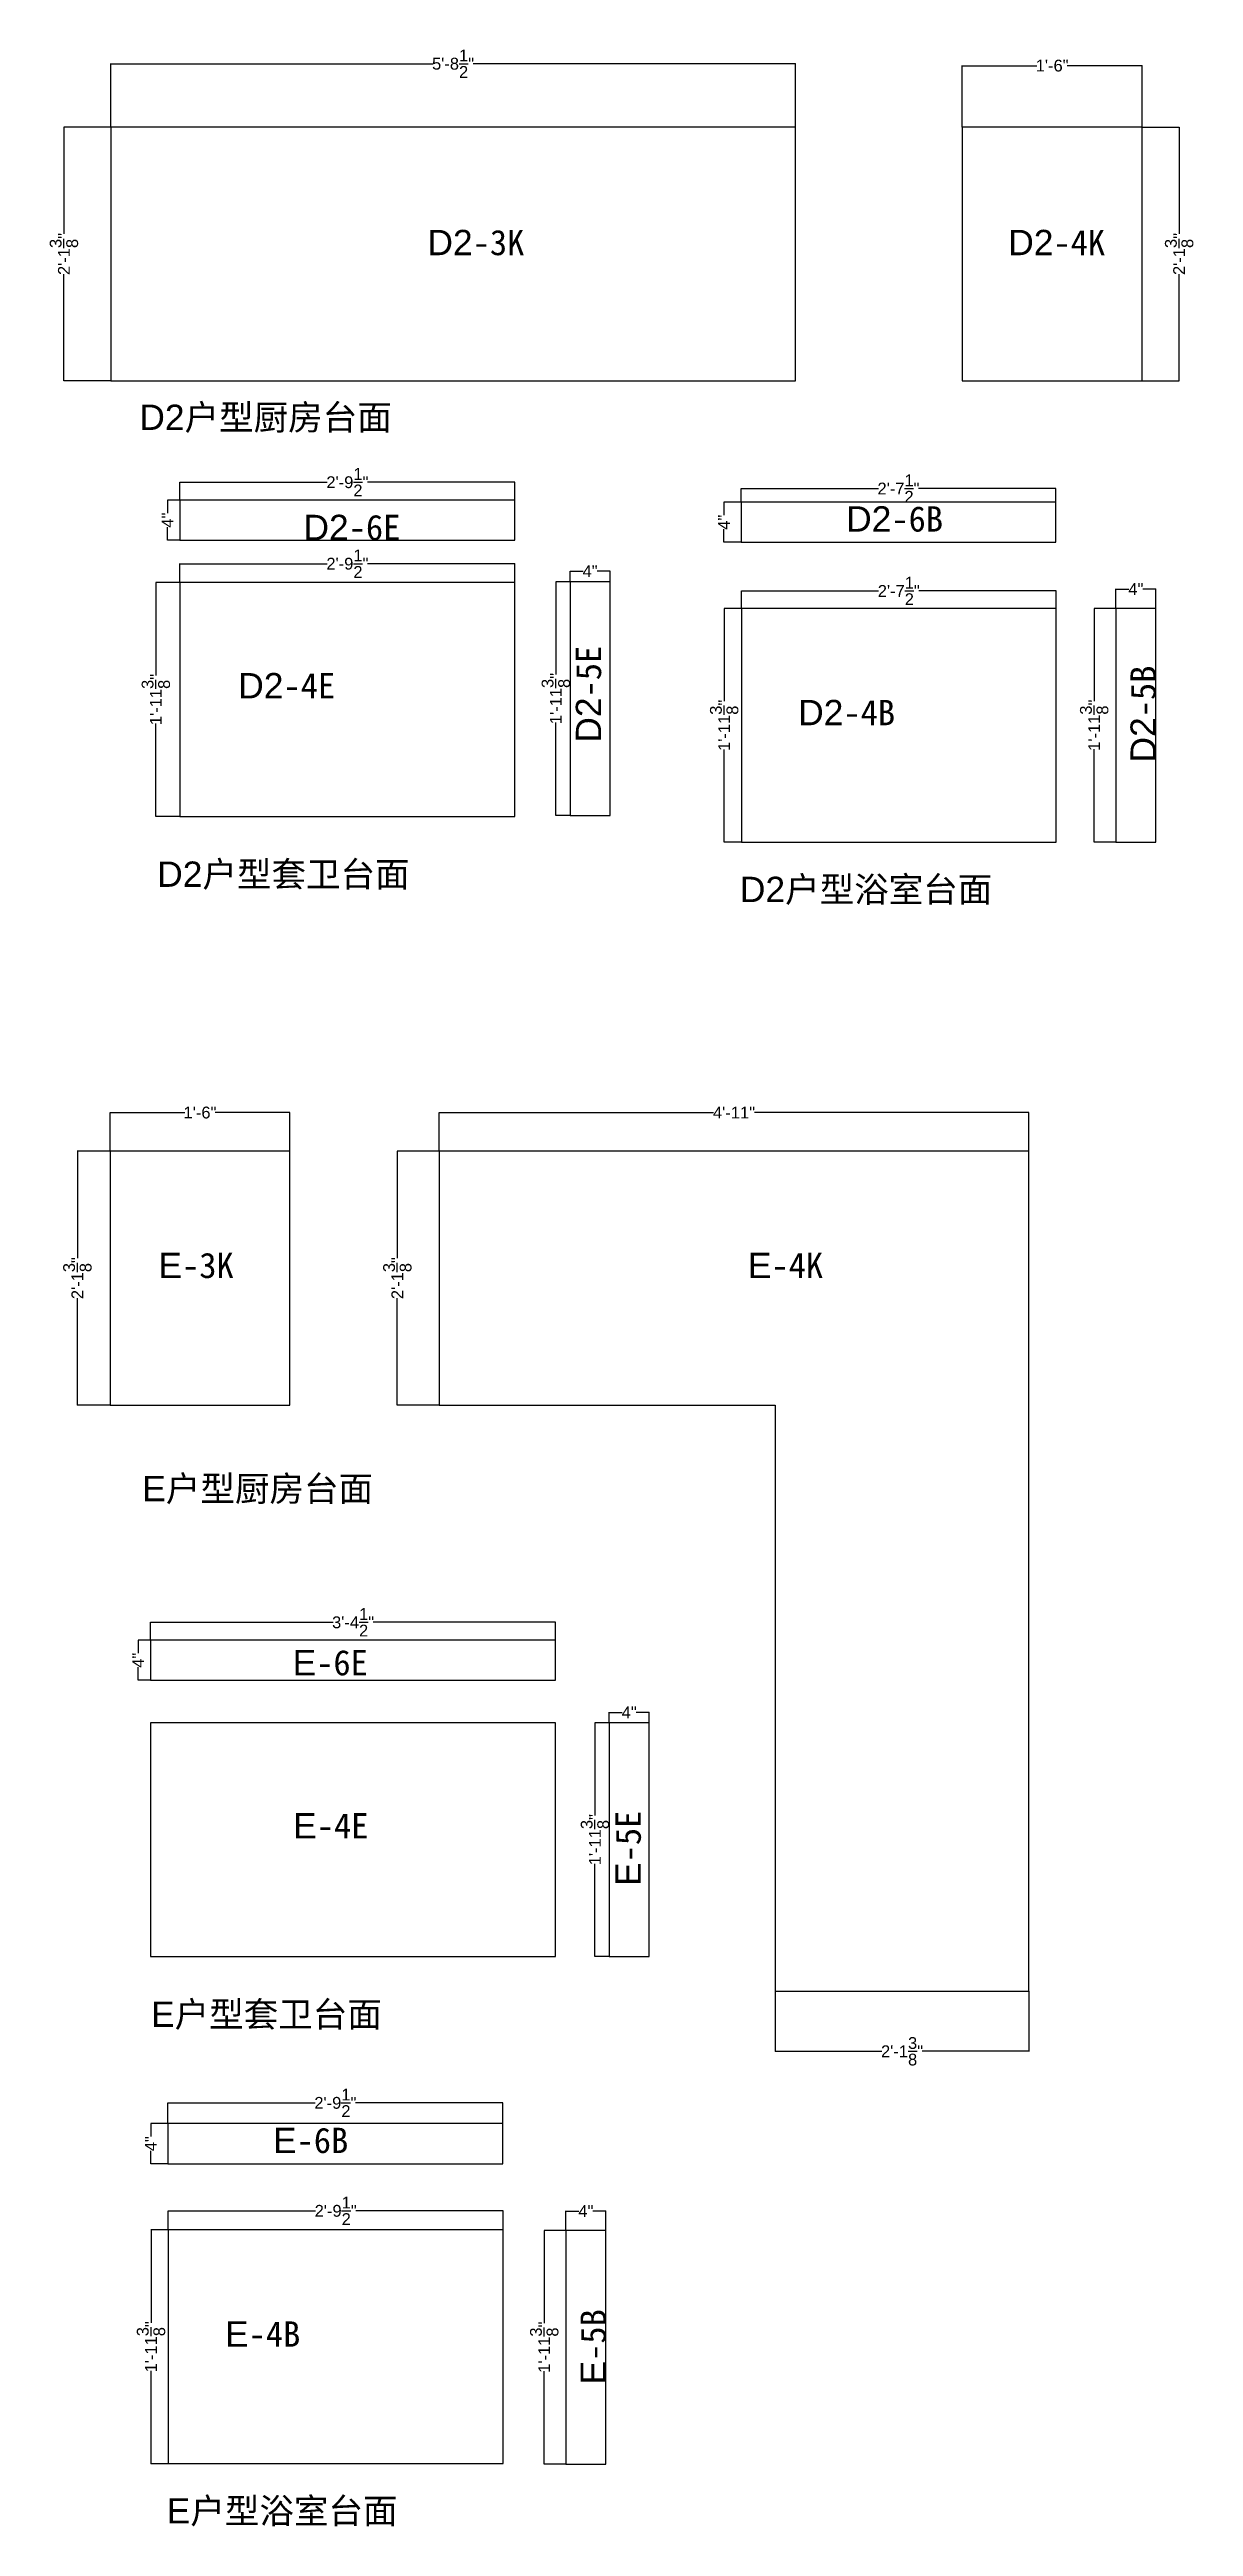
# Model space of a CAD drawing. Header units: inches. Extents: x -997106 to 39633, y -30199 to 1961.
# Drawn here: x 4683 to 7590, y -30190 to -23895 of the extents above; entities that cross this region are included whole.
import ezdxf

# ---------------------------------------------------------------- set-up
doc = ezdxf.new("R2010")
doc.units = ezdxf.units.IN
doc.header["$MEASUREMENT"] = 0
doc.layers.get('Defpoints').update_dxf_attribs({"color": 3})
doc.layers.add('编号', color=10, linetype='Continuous', plot=False)
doc.styles.get("Standard").update_dxf_attribs({"font": 'arial.ttf'})
doc.dimstyles.get("Standard").update_dxf_attribs({"dimtxt": 30, "dimasz": 1, "dimexe": 0.18, "dimexo": 0.0625, "dimgap": 0.09, "dimtad": 0, "dimtoh": 1, "dimdec": 4, "dimlfac": 0.03937, "dimzin": 0, "dimdsep": 46, "dimlunit": 4, "dimtxsty": 'Standard', "dimblk": 'ARCHTICK', "dimcen": 1, "dimadec": 0, "dimazin": 0, "dimtfac": 1, "dimtdec": 4, "dimtix": 1, "dimtofl": 0, "dimtmove": 2, "dimatfit": 3, "dimldrblk": 'ARCHTICK', "dimfxl": 1, "dimtolj": 1, "dimtzin": 0, "dimarcsym": 0})

msp = doc.modelspace()

# ---------------------------------------------------------------- texts
at = {"char_height": 64.3508622, "attachment_point": 1}
for s, insert in [('D2{\\fSimSun|b0|i0|c134|p2;户型厨房台面}', (4911.03893, -24797.74193)), ('D2{\\fSimSun|b0|i0|c134|p2;户型套卫台面}', (4956.42174, -25958.76625)), ('D2{\\fSimSun|b0|i0|c134|p2;户型浴室台面}', (6437.30728, -25997.43728)), ('E{\\fSimSun|b0|i0|c134|p2;户型厨房台面}', (4918.43943, -27520.186)), ('E{\\fSimSun|b0|i0|c134|p2;户型套卫台面}', (4940.78886, -28855.99529)), ('E{\\fSimSun|b0|i0|c134|p2;户型浴室台面}', (4980.66825, -30117.77195))]:
    msp.add_mtext(s, dxfattribs=dict(at, insert=insert))
at = {"layer": '编号', "char_height": 64.3508622, "attachment_point": 1}
for s, insert in [('D2{\\fSimSun|b0|i0|c134|p2;-3K}', (5643.21468, -24353.64821)), ('D2{\\fSimSun|b0|i0|c134|p2;-4K}', (7119.34739, -24353.64821)), ('D2{\\fSimSun|b0|i0|c134|p2;-6E}', (5328.22586, -25077.66682)), ('D2{\\fSimSun|b0|i0|c134|p2;-6B}', (6707.38878, -25056.03493)), ('D2{\\fSimSun|b0|i0|c134|p2;-4E}', (5162.44314, -25479.75594)), ('D2{\\fSimSun|b0|i0|c134|p2;-4B}', (6585.45673, -25548.10618)), ('E{\\fSimSun|b0|i0|c134|p2;-3K}', (4959.62197, -26952.86806)), ('E{\\fSimSun|b0|i0|c134|p2;-4K}', (6457.55983, -26952.86806)), ('E{\\fSimSun|b0|i0|c134|p2;-6E}', (5300.58501, -27962.50222)), ('E{\\fSimSun|b0|i0|c134|p2;-4E}', (5301.91755, -28376.98498)), ('E{\\fSimSun|b0|i0|c134|p2;-6B}', (5250.74975, -29176.3696)), ('E{\\fSimSun|b0|i0|c134|p2;-4B}', (5128.81769, -29668.44086))]:
    msp.add_mtext(s, dxfattribs=dict(at, insert=insert))
at = {"layer": '编号', "char_height": 64.3508622, "attachment_point": 1, "rotation": 90}
for s, insert in [('D2{\\fSimSun|b0|i0|c134|p2;-5E}', (6020.30287, -25656.79195)), ('D2{\\fSimSun|b0|i0|c134|p2;-5B}', (7430.00417, -25707.14326)), ('E{\\fSimSun|b0|i0|c134|p2;-5E}', (6121.18736, -28562.04467)), ('E{\\fSimSun|b0|i0|c134|p2;-5B}', (6032.3422, -29828.89376))]:
    msp.add_mtext(s, dxfattribs=dict(at, insert=insert))

# ---------------------------------------------------------------- blocks, each defined once
blk = doc.blocks.new('_ArchTick')
at = {"color": 0, "linetype": 'ByBlock', "const_width": 0.15}
blk.add_lwpolyline([(-0.5, -0.5), (0.5, 0.5)], dxfattribs=at)
blk = doc.blocks.new('*D481')
at = {"color": 0, "lineweight": -2, "transparency": 16777216}
for p, q in [((4836.6, -26694.9), (4836.6, -26596.7)), ((4836.6, -26596.8), (5026.5, -26596.8)), ((5293.6, -26596.8), (5103.6, -26596.8)), ((5293.6, -26694.9), (5293.6, -26596.7))]:
    blk.add_line(p, q, dxfattribs=at)
at = {"layer": 'Defpoints', "color": 0, "transparency": 16777216}
for p in [(5293.6, -26596.8), (4836.6, -26695), (5293.6, -26695)]:
    blk.add_point(p, dxfattribs=at)
at = {"color": 0, "lineweight": -2, "transparency": 16777216, "rotation": 180}
blk.add_blockref('_ArchTick', (4836.6, -26596.8), dxfattribs=at)
at = {"color": 0, "lineweight": -2, "transparency": 16777216}
blk.add_blockref('_ArchTick', (5293.6, -26596.8), dxfattribs=at)
at = {"color": 0, "transparency": 16777216, "insert": (5065.1, -26596.8), "char_height": 30, "attachment_point": 5}
blk.add_mtext('\\A1;1\'-6"', dxfattribs=at)
blk = doc.blocks.new('*D482')
at = {"color": 0, "lineweight": -2, "transparency": 16777216}
for p, q in [((4836.5, -26695), (4753.4, -26695)), ((4753.5, -26695), (4753.5, -26966.4)), ((4753.5, -27340), (4753.5, -27068.6)), ((4836.5, -27340), (4753.4, -27340))]:
    blk.add_line(p, q, dxfattribs=at)
at = {"layer": 'Defpoints', "color": 0, "transparency": 16777216}
for p in [(4836.6, -26695), (4753.5, -27340), (4836.6, -27340)]:
    blk.add_point(p, dxfattribs=at)
at = {"color": 0, "lineweight": -2, "transparency": 16777216}
for p, rotation in [((4753.5, -26695), 90), ((4753.5, -27340), 270)]:
    blk.add_blockref('_ArchTick', p, dxfattribs=dict(at, rotation=rotation))
at = {"color": 0, "transparency": 16777216, "insert": (4753.5, -27017.5), "char_height": 30, "attachment_point": 5, "rotation": 90}
blk.add_mtext('\\A1;2\'-1{\\H1x;\\S3/8;}"', dxfattribs=at)
blk = doc.blocks.new('*D483')
at = {"color": 0, "lineweight": -2, "transparency": 16777216}
for p, q in [((5672.9, -26694.9), (5672.9, -26596.6)), ((5672.9, -26596.7), (6370.2, -26596.7)), ((7171.9, -26596.7), (6474.7, -26596.7)), ((7171.9, -26694.9), (7171.9, -26596.6))]:
    blk.add_line(p, q, dxfattribs=at)
at = {"layer": 'Defpoints', "color": 0, "transparency": 16777216}
for p in [(7171.9, -26596.7), (5672.9, -26695), (7171.9, -26695)]:
    blk.add_point(p, dxfattribs=at)
at = {"color": 0, "lineweight": -2, "transparency": 16777216, "rotation": 180}
blk.add_blockref('_ArchTick', (5672.9, -26596.7), dxfattribs=at)
at = {"color": 0, "lineweight": -2, "transparency": 16777216}
blk.add_blockref('_ArchTick', (7171.9, -26596.7), dxfattribs=at)
at = {"color": 0, "transparency": 16777216, "insert": (6422.4, -26596.7), "char_height": 30, "attachment_point": 5}
blk.add_mtext('\\A1;4\'-11"', dxfattribs=at)
blk = doc.blocks.new('*D484')
at = {"color": 0, "lineweight": -2, "transparency": 16777216}
for p, q in [((5672.9, -26695), (5566.6, -26695)), ((5566.7, -26695), (5566.7, -26966.4)), ((5566.7, -27340), (5566.7, -27068.6)), ((5672.9, -27340), (5566.6, -27340))]:
    blk.add_line(p, q, dxfattribs=at)
at = {"layer": 'Defpoints', "color": 0, "transparency": 16777216}
for p in [(5672.9, -26695), (5566.7, -27340), (5672.9, -27340)]:
    blk.add_point(p, dxfattribs=at)
at = {"color": 0, "lineweight": -2, "transparency": 16777216}
for p, rotation in [((5566.7, -26695), 90), ((5566.7, -27340), 270)]:
    blk.add_blockref('_ArchTick', p, dxfattribs=dict(at, rotation=rotation))
at = {"color": 0, "transparency": 16777216, "insert": (5566.7, -27017.5), "char_height": 30, "attachment_point": 5, "rotation": 90}
blk.add_mtext('\\A1;2\'-1{\\H1x;\\S3/8;}"', dxfattribs=at)
blk = doc.blocks.new('*D485')
at = {"color": 0, "lineweight": -2, "transparency": 16777216}
for p, q in [((6526.9, -28829), (6526.9, -28982.4)), ((7171.9, -28829), (7171.9, -28982.4)), ((6526.9, -28982.2), (6798.3, -28982.2)), ((7171.9, -28982.2), (6900.5, -28982.2))]:
    blk.add_line(p, q, dxfattribs=at)
at = {"layer": 'Defpoints', "color": 0, "transparency": 16777216}
for p in [(6526.9, -28829), (7171.9, -28829), (7171.9, -28982.2)]:
    blk.add_point(p, dxfattribs=at)
at = {"color": 0, "lineweight": -2, "transparency": 16777216, "rotation": 180}
blk.add_blockref('_ArchTick', (6526.9, -28982.2), dxfattribs=at)
at = {"color": 0, "lineweight": -2, "transparency": 16777216}
blk.add_blockref('_ArchTick', (7171.9, -28982.2), dxfattribs=at)
at = {"color": 0, "transparency": 16777216, "insert": (6849.4, -28982.2), "char_height": 30, "attachment_point": 5}
blk.add_mtext('\\A1;2\'-1{\\H1x;\\S3/8;}"', dxfattribs=at)
blk = doc.blocks.new('*D734')
at = {"color": 0, "lineweight": -2, "transparency": 16777216}
for p, q in [((6105, -28147.4), (6105, -28120.7)), ((6105, -28120.9), (6138.1, -28120.9)), ((6207, -28120.9), (6174, -28120.9)), ((6207, -28147.4), (6207, -28120.7))]:
    blk.add_line(p, q, dxfattribs=at)
at = {"layer": 'Defpoints', "color": 0, "transparency": 16777216}
for p in [(6207, -28120.9), (6105, -28147.4), (6207, -28147.4)]:
    blk.add_point(p, dxfattribs=at)
at = {"color": 0, "lineweight": -2, "transparency": 16777216, "rotation": 180}
blk.add_blockref('_ArchTick', (6105, -28120.9), dxfattribs=at)
at = {"color": 0, "lineweight": -2, "transparency": 16777216}
blk.add_blockref('_ArchTick', (6207, -28120.9), dxfattribs=at)
at = {"color": 0, "transparency": 16777216, "insert": (6156, -28120.9), "char_height": 30, "attachment_point": 5}
blk.add_mtext('\\A1;4"', dxfattribs=at)
blk = doc.blocks.new('*D735')
at = {"color": 0, "lineweight": -2, "transparency": 16777216}
for p, q in [((6105, -28147.4), (6068.7, -28147.4)), ((6068.9, -28147.4), (6068.9, -28383.3)), ((6068.9, -28741.4), (6068.9, -28505.5)), ((6105, -28741.4), (6068.7, -28741.4))]:
    blk.add_line(p, q, dxfattribs=at)
at = {"layer": 'Defpoints', "color": 0, "transparency": 16777216}
for p in [(6105, -28147.4), (6068.9, -28741.4), (6105, -28741.4)]:
    blk.add_point(p, dxfattribs=at)
at = {"color": 0, "lineweight": -2, "transparency": 16777216}
for p, rotation in [((6068.9, -28147.4), 90), ((6068.9, -28741.4), 270)]:
    blk.add_blockref('_ArchTick', p, dxfattribs=dict(at, rotation=rotation))
at = {"color": 0, "transparency": 16777216, "insert": (6068.9, -28444.4), "char_height": 30, "attachment_point": 5, "rotation": 90}
blk.add_mtext('\\A1;1\'-11{\\H1x;\\S3/8;}"', dxfattribs=at)
blk = doc.blocks.new('*D731')
at = {"color": 0, "lineweight": -2, "transparency": 16777216}
for p, q in [((4939.7, -27937.5), (4907.9, -27937.5)), ((4908.1, -27937.5), (4908.1, -27970.6)), ((4908.1, -28039.5), (4908.1, -28006.4)), ((4939.7, -28039.5), (4907.9, -28039.5))]:
    blk.add_line(p, q, dxfattribs=at)
at = {"layer": 'Defpoints', "color": 0, "transparency": 16777216}
for p in [(4939.7, -27937.5), (4908.1, -28039.5), (4939.7, -28039.5)]:
    blk.add_point(p, dxfattribs=at)
at = {"color": 0, "lineweight": -2, "transparency": 16777216}
for p, rotation in [((4908.1, -27937.5), 90), ((4908.1, -28039.5), 270)]:
    blk.add_blockref('_ArchTick', p, dxfattribs=dict(at, rotation=rotation))
at = {"color": 0, "transparency": 16777216, "insert": (4908.1, -27988.5), "char_height": 30, "attachment_point": 5, "rotation": 90}
blk.add_mtext('\\A1;4"', dxfattribs=at)
blk = doc.blocks.new('*D736')
at = {"color": 0, "lineweight": -2, "transparency": 16777216}
for p, q in [((6105, -28147.4), (6105, -28120.7)), ((6105, -28120.9), (6138.1, -28120.9)), ((6207, -28120.9), (6174, -28120.9)), ((6207, -28147.4), (6207, -28120.7))]:
    blk.add_line(p, q, dxfattribs=at)
at = {"layer": 'Defpoints', "color": 0, "transparency": 16777216}
for p in [(6207, -28120.9), (6105, -28147.4), (6207, -28147.4)]:
    blk.add_point(p, dxfattribs=at)
at = {"color": 0, "lineweight": -2, "transparency": 16777216, "rotation": 180}
blk.add_blockref('_ArchTick', (6105, -28120.9), dxfattribs=at)
at = {"color": 0, "lineweight": -2, "transparency": 16777216}
blk.add_blockref('_ArchTick', (6207, -28120.9), dxfattribs=at)
at = {"color": 0, "transparency": 16777216, "insert": (6156, -28120.9), "char_height": 30, "attachment_point": 5}
blk.add_mtext('\\A1;4"', dxfattribs=at)
blk = doc.blocks.new('*D737')
at = {"color": 0, "lineweight": -2, "transparency": 16777216}
for p, q in [((6105, -28147.4), (6068.7, -28147.4)), ((6068.9, -28147.4), (6068.9, -28383.3)), ((6068.9, -28741.4), (6068.9, -28505.5)), ((6105, -28741.4), (6068.7, -28741.4))]:
    blk.add_line(p, q, dxfattribs=at)
at = {"layer": 'Defpoints', "color": 0, "transparency": 16777216}
for p in [(6105, -28147.4), (6068.9, -28741.4), (6105, -28741.4)]:
    blk.add_point(p, dxfattribs=at)
at = {"color": 0, "lineweight": -2, "transparency": 16777216}
for p, rotation in [((6068.9, -28147.4), 90), ((6068.9, -28741.4), 270)]:
    blk.add_blockref('_ArchTick', p, dxfattribs=dict(at, rotation=rotation))
at = {"color": 0, "transparency": 16777216, "insert": (6068.9, -28444.4), "char_height": 30, "attachment_point": 5, "rotation": 90}
blk.add_mtext('\\A1;1\'-11{\\H1x;\\S3/8;}"', dxfattribs=at)
blk = doc.blocks.new('*D732')
at = {"color": 0, "lineweight": -2, "transparency": 16777216}
for p, q in [((4939.7, -27937.5), (4907.9, -27937.5)), ((4908.1, -27937.5), (4908.1, -27970.6)), ((4908.1, -28039.5), (4908.1, -28006.4)), ((4939.7, -28039.5), (4907.9, -28039.5))]:
    blk.add_line(p, q, dxfattribs=at)
at = {"layer": 'Defpoints', "color": 0, "transparency": 16777216}
for p in [(4939.7, -27937.5), (4908.1, -28039.5), (4939.7, -28039.5)]:
    blk.add_point(p, dxfattribs=at)
at = {"color": 0, "lineweight": -2, "transparency": 16777216}
for p, rotation in [((4908.1, -27937.5), 90), ((4908.1, -28039.5), 270)]:
    blk.add_blockref('_ArchTick', p, dxfattribs=dict(at, rotation=rotation))
at = {"color": 0, "transparency": 16777216, "insert": (4908.1, -27988.5), "char_height": 30, "attachment_point": 5, "rotation": 90}
blk.add_mtext('\\A1;4"', dxfattribs=at)
blk = doc.blocks.new('*D733')
at = {"color": 0, "lineweight": -2, "transparency": 16777216}
for p, q in [((4939.7, -27937.4), (4939.7, -27892)), ((4939.7, -27892.1), (5403.4, -27892.1)), ((5968.7, -27892.1), (5505.1, -27892.1)), ((5968.7, -27937.4), (5968.7, -27892))]:
    blk.add_line(p, q, dxfattribs=at)
at = {"layer": 'Defpoints', "color": 0, "transparency": 16777216}
for p in [(4939.7, -27937.5), (5968.7, -27892.1), (5968.7, -27937.5)]:
    blk.add_point(p, dxfattribs=at)
at = {"color": 0, "lineweight": -2, "transparency": 16777216, "rotation": 180}
blk.add_blockref('_ArchTick', (4939.7, -27892.1), dxfattribs=at)
at = {"color": 0, "lineweight": -2, "transparency": 16777216}
blk.add_blockref('_ArchTick', (5968.7, -27892.1), dxfattribs=at)
at = {"color": 0, "transparency": 16777216, "insert": (5454.2, -27892.1), "char_height": 30, "attachment_point": 5}
blk.add_mtext('\\A1;3\'-4{\\H1x;\\S1/2;}"', dxfattribs=at)
blk = doc.blocks.new('*D1444')
at = {"color": 0, "lineweight": -2, "transparency": 16777216}
for p, q in [((5994.9, -29437.2), (5939.8, -29437.2)), ((5940, -29437.2), (5940, -29673.1)), ((5940, -30031.2), (5940, -29795.3)), ((5994.9, -30031.2), (5939.8, -30031.2))]:
    blk.add_line(p, q, dxfattribs=at)
at = {"layer": 'Defpoints', "color": 0, "transparency": 16777216}
for p in [(5995, -29437.2), (5940, -30031.2), (5995, -30031.2)]:
    blk.add_point(p, dxfattribs=at)
at = {"color": 0, "lineweight": -2, "transparency": 16777216}
for p, rotation in [((5940, -29437.2), 90), ((5940, -30031.2), 270)]:
    blk.add_blockref('_ArchTick', p, dxfattribs=dict(at, rotation=rotation))
at = {"color": 0, "transparency": 16777216, "insert": (5940, -29734.2), "char_height": 30, "attachment_point": 5, "rotation": 90}
blk.add_mtext('\\A1;1\'-11{\\H1x;\\S3/8;}"', dxfattribs=at)
blk = doc.blocks.new('*D1445')
at = {"color": 0, "lineweight": -2, "transparency": 16777216}
for p, q in [((5995, -29437.2), (5995, -29387.9)), ((5995, -29388.1), (6028, -29388.1)), ((6097, -29388.1), (6063.9, -29388.1)), ((6097, -29437.2), (6097, -29387.9))]:
    blk.add_line(p, q, dxfattribs=at)
at = {"layer": 'Defpoints', "color": 0, "transparency": 16777216}
for p in [(6097, -29388.1), (5995, -29437.2), (6097, -29437.2)]:
    blk.add_point(p, dxfattribs=at)
at = {"color": 0, "lineweight": -2, "transparency": 16777216, "rotation": 180}
blk.add_blockref('_ArchTick', (5995, -29388.1), dxfattribs=at)
at = {"color": 0, "lineweight": -2, "transparency": 16777216}
blk.add_blockref('_ArchTick', (6097, -29388.1), dxfattribs=at)
at = {"color": 0, "transparency": 16777216, "insert": (6046, -29388.1), "char_height": 30, "attachment_point": 5}
blk.add_mtext('\\A1;4"', dxfattribs=at)
blk = doc.blocks.new('*D1442')
at = {"color": 0, "lineweight": -2, "transparency": 16777216}
for p, q in [((4984.4, -29436.1), (4940.5, -29436.1)), ((4940.7, -29436.1), (4940.7, -29672)), ((4940.7, -30030.1), (4940.7, -29794.1)), ((4984.4, -30030.1), (4940.5, -30030.1))]:
    blk.add_line(p, q, dxfattribs=at)
at = {"layer": 'Defpoints', "color": 0, "transparency": 16777216}
for p in [(4984.5, -29436.1), (4940.7, -30030.1), (4984.5, -30030.1)]:
    blk.add_point(p, dxfattribs=at)
at = {"color": 0, "lineweight": -2, "transparency": 16777216}
for p, rotation in [((4940.7, -29436.1), 90), ((4940.7, -30030.1), 270)]:
    blk.add_blockref('_ArchTick', p, dxfattribs=dict(at, rotation=rotation))
at = {"color": 0, "transparency": 16777216, "insert": (4940.7, -29733.1), "char_height": 30, "attachment_point": 5, "rotation": 90}
blk.add_mtext('\\A1;1\'-11{\\H1x;\\S3/8;}"', dxfattribs=at)
blk = doc.blocks.new('*D1443')
at = {"color": 0, "lineweight": -2, "transparency": 16777216}
for p, q in [((4983.7, -29165.9), (4940, -29165.9)), ((4940.2, -29165.9), (4940.2, -29199)), ((4983.7, -29267.9), (4940, -29267.9)), ((4940.2, -29267.9), (4940.2, -29234.9))]:
    blk.add_line(p, q, dxfattribs=at)
at = {"layer": 'Defpoints', "color": 0, "transparency": 16777216}
for p in [(4983.7, -29165.9), (4940.2, -29267.9), (4983.7, -29267.9)]:
    blk.add_point(p, dxfattribs=at)
at = {"color": 0, "lineweight": -2, "transparency": 16777216}
for p, rotation in [((4940.2, -29165.9), 90), ((4940.2, -29267.9), 270)]:
    blk.add_blockref('_ArchTick', p, dxfattribs=dict(at, rotation=rotation))
at = {"color": 0, "transparency": 16777216, "insert": (4940.2, -29216.9), "char_height": 30, "attachment_point": 5, "rotation": 90}
blk.add_mtext('\\A1;4"', dxfattribs=at)
blk = doc.blocks.new('*D1446')
at = {"color": 0, "lineweight": -2, "transparency": 16777216}
for p, q in [((4984.5, -29436), (4984.5, -29387.4)), ((4984.5, -29387.6), (5358.8, -29387.6)), ((5835.5, -29387.6), (5461.1, -29387.6)), ((5835.5, -29436), (5835.5, -29387.4))]:
    blk.add_line(p, q, dxfattribs=at)
at = {"layer": 'Defpoints', "color": 0, "transparency": 16777216}
for p in [(5835.5, -29387.6), (4984.5, -29436.1), (5835.5, -29436.1)]:
    blk.add_point(p, dxfattribs=at)
at = {"color": 0, "lineweight": -2, "transparency": 16777216, "rotation": 180}
blk.add_blockref('_ArchTick', (4984.5, -29387.6), dxfattribs=at)
at = {"color": 0, "lineweight": -2, "transparency": 16777216}
blk.add_blockref('_ArchTick', (5835.5, -29387.6), dxfattribs=at)
at = {"color": 0, "transparency": 16777216, "insert": (5410, -29387.6), "char_height": 30, "attachment_point": 5}
blk.add_mtext('\\A1;2\'-9{\\H1x;\\S1/2;}"', dxfattribs=at)
blk = doc.blocks.new('*D1447')
at = {"color": 0, "lineweight": -2, "transparency": 16777216}
for p, q in [((4983.7, -29165.9), (4983.7, -29113.1)), ((4983.7, -29113.2), (5358.1, -29113.2)), ((5834.7, -29113.2), (5460.4, -29113.2)), ((5834.7, -29165.9), (5834.7, -29113.1))]:
    blk.add_line(p, q, dxfattribs=at)
at = {"layer": 'Defpoints', "color": 0, "transparency": 16777216}
for p in [(5834.7, -29113.2), (4983.7, -29165.9), (5834.7, -29165.9)]:
    blk.add_point(p, dxfattribs=at)
at = {"color": 0, "lineweight": -2, "transparency": 16777216, "rotation": 180}
blk.add_blockref('_ArchTick', (4983.7, -29113.2), dxfattribs=at)
at = {"color": 0, "lineweight": -2, "transparency": 16777216}
blk.add_blockref('_ArchTick', (5834.7, -29113.2), dxfattribs=at)
at = {"color": 0, "transparency": 16777216, "insert": (5409.2, -29113.2), "char_height": 30, "attachment_point": 5}
blk.add_mtext('\\A1;2\'-9{\\H1x;\\S1/2;}"', dxfattribs=at)
blk = doc.blocks.new('*D436')
at = {"color": 0, "lineweight": -2, "transparency": 16777216}
for p, q in [((4838.3, -24092.4), (4838.3, -23931.2)), ((4838.3, -23931.4), (5657.4, -23931.4)), ((6578.3, -23931.4), (5759.2, -23931.4)), ((6578.3, -24092.4), (6578.3, -23931.2))]:
    blk.add_line(p, q, dxfattribs=at)
at = {"layer": 'Defpoints', "color": 0, "transparency": 16777216}
for p in [(6578.3, -23931.4), (4838.3, -24092.5), (6578.3, -24092.5)]:
    blk.add_point(p, dxfattribs=at)
at = {"color": 0, "lineweight": -2, "transparency": 16777216, "rotation": 180}
blk.add_blockref('_ArchTick', (4838.3, -23931.4), dxfattribs=at)
at = {"color": 0, "lineweight": -2, "transparency": 16777216}
blk.add_blockref('_ArchTick', (6578.3, -23931.4), dxfattribs=at)
at = {"color": 0, "transparency": 16777216, "insert": (5708.3, -23931.4), "char_height": 30, "attachment_point": 5}
blk.add_mtext('\\A1;5\'-8{\\H1x;\\S1/2;}"', dxfattribs=at)
blk = doc.blocks.new('*D437')
at = {"color": 0, "lineweight": -2, "transparency": 16777216}
for p, q in [((4838.2, -24092.5), (4719.1, -24092.5)), ((4719.3, -24092.5), (4719.3, -24363.9)), ((4719.3, -24737.5), (4719.3, -24466.1)), ((4838.2, -24737.5), (4719.1, -24737.5))]:
    blk.add_line(p, q, dxfattribs=at)
at = {"layer": 'Defpoints', "color": 0, "transparency": 16777216}
for p in [(4838.3, -24092.5), (4719.3, -24737.5), (4838.3, -24737.5)]:
    blk.add_point(p, dxfattribs=at)
at = {"color": 0, "lineweight": -2, "transparency": 16777216}
for p, rotation in [((4719.3, -24092.5), 90), ((4719.3, -24737.5), 270)]:
    blk.add_blockref('_ArchTick', p, dxfattribs=dict(at, rotation=rotation))
at = {"color": 0, "transparency": 16777216, "insert": (4719.3, -24415), "char_height": 30, "attachment_point": 5, "rotation": 90}
blk.add_mtext('\\A1;2\'-1{\\H1x;\\S3/8;}"', dxfattribs=at)
blk = doc.blocks.new('*D438')
at = {"color": 0, "lineweight": -2, "transparency": 16777216}
for p, q in [((7002.4, -24092.4), (7002.4, -23936.2)), ((7002.4, -23936.4), (7192.3, -23936.4)), ((7459.4, -23936.4), (7269.4, -23936.4)), ((7459.4, -24092.4), (7459.4, -23936.2))]:
    blk.add_line(p, q, dxfattribs=at)
at = {"layer": 'Defpoints', "color": 0, "transparency": 16777216}
for p in [(7459.4, -23936.4), (7002.4, -24092.5), (7459.4, -24092.5)]:
    blk.add_point(p, dxfattribs=at)
at = {"color": 0, "lineweight": -2, "transparency": 16777216, "rotation": 180}
blk.add_blockref('_ArchTick', (7002.4, -23936.4), dxfattribs=at)
at = {"color": 0, "lineweight": -2, "transparency": 16777216}
blk.add_blockref('_ArchTick', (7459.4, -23936.4), dxfattribs=at)
at = {"color": 0, "transparency": 16777216, "insert": (7230.9, -23936.4), "char_height": 30, "attachment_point": 5}
blk.add_mtext('\\A1;1\'-6"', dxfattribs=at)
blk = doc.blocks.new('*D439')
at = {"color": 0, "lineweight": -2, "transparency": 16777216}
for p, q in [((7459.4, -24092.5), (7553.8, -24092.5)), ((7553.6, -24092.5), (7553.6, -24363.9)), ((7553.6, -24737.5), (7553.6, -24466.1)), ((7459.4, -24737.5), (7553.8, -24737.5))]:
    blk.add_line(p, q, dxfattribs=at)
at = {"layer": 'Defpoints', "color": 0, "transparency": 16777216}
for p in [(7459.4, -24092.5), (7459.4, -24737.5), (7553.6, -24737.5)]:
    blk.add_point(p, dxfattribs=at)
at = {"color": 0, "lineweight": -2, "transparency": 16777216}
for p, rotation in [((7553.6, -24092.5), 90), ((7553.6, -24737.5), 270)]:
    blk.add_blockref('_ArchTick', p, dxfattribs=dict(at, rotation=rotation))
at = {"color": 0, "transparency": 16777216, "insert": (7553.6, -24415), "char_height": 30, "attachment_point": 5, "rotation": 90}
blk.add_mtext('\\A1;2\'-1{\\H1x;\\S3/8;}"', dxfattribs=at)
blk = doc.blocks.new('*D538')
at = {"color": 0, "lineweight": -2, "transparency": 16777216}
for p, q in [((5014.3, -25250.1), (4952.7, -25250.1)), ((4952.9, -25250.1), (4952.9, -25486.1)), ((4952.9, -25844.1), (4952.9, -25608.2)), ((5014.3, -25844.1), (4952.7, -25844.1))]:
    blk.add_line(p, q, dxfattribs=at)
at = {"layer": 'Defpoints', "color": 0, "transparency": 16777216}
for p in [(5014.3, -25250.1), (4952.9, -25844.1), (5014.3, -25844.1)]:
    blk.add_point(p, dxfattribs=at)
at = {"color": 0, "lineweight": -2, "transparency": 16777216}
for p, rotation in [((4952.9, -25250.1), 90), ((4952.9, -25844.1), 270)]:
    blk.add_blockref('_ArchTick', p, dxfattribs=dict(at, rotation=rotation))
at = {"color": 0, "transparency": 16777216, "insert": (4952.9, -25547.1), "char_height": 30, "attachment_point": 5, "rotation": 90}
blk.add_mtext('\\A1;1\'-11{\\H1x;\\S3/8;}"', dxfattribs=at)
blk = doc.blocks.new('*D539')
at = {"color": 0, "lineweight": -2, "transparency": 16777216}
for p, q in [((5014.3, -25250.1), (5014.3, -25201.7)), ((5014.3, -25201.9), (5388.7, -25201.9)), ((5865.3, -25201.9), (5491, -25201.9)), ((5865.3, -25250.1), (5865.3, -25201.7))]:
    blk.add_line(p, q, dxfattribs=at)
at = {"layer": 'Defpoints', "color": 0, "transparency": 16777216}
for p in [(5865.3, -25201.9), (5014.3, -25250.1), (5865.3, -25250.1)]:
    blk.add_point(p, dxfattribs=at)
at = {"color": 0, "lineweight": -2, "transparency": 16777216, "rotation": 180}
blk.add_blockref('_ArchTick', (5014.3, -25201.9), dxfattribs=at)
at = {"color": 0, "lineweight": -2, "transparency": 16777216}
blk.add_blockref('_ArchTick', (5865.3, -25201.9), dxfattribs=at)
at = {"color": 0, "transparency": 16777216, "insert": (5439.8, -25201.9), "char_height": 30, "attachment_point": 5}
blk.add_mtext('\\A1;2\'-9{\\H1x;\\S1/2;}"', dxfattribs=at)
blk = doc.blocks.new('*D540')
at = {"color": 0, "lineweight": -2, "transparency": 16777216}
for p, q in [((6005.6, -25247.6), (6005.6, -25221)), ((6005.6, -25221.1), (6038.6, -25221.1)), ((6107.6, -25221.1), (6074.5, -25221.1)), ((6107.6, -25247.6), (6107.6, -25221))]:
    blk.add_line(p, q, dxfattribs=at)
at = {"layer": 'Defpoints', "color": 0, "transparency": 16777216}
for p in [(6107.6, -25221.1), (6005.6, -25247.7), (6107.6, -25247.7)]:
    blk.add_point(p, dxfattribs=at)
at = {"color": 0, "lineweight": -2, "transparency": 16777216, "rotation": 180}
blk.add_blockref('_ArchTick', (6005.6, -25221.1), dxfattribs=at)
at = {"color": 0, "lineweight": -2, "transparency": 16777216}
blk.add_blockref('_ArchTick', (6107.6, -25221.1), dxfattribs=at)
at = {"color": 0, "transparency": 16777216, "insert": (6056.6, -25221.1), "char_height": 30, "attachment_point": 5}
blk.add_mtext('\\A1;4"', dxfattribs=at)
blk = doc.blocks.new('*D541')
at = {"color": 0, "lineweight": -2, "transparency": 16777216}
for p, q in [((6005.5, -25247.7), (5969.3, -25247.7)), ((5969.5, -25247.7), (5969.5, -25483.6)), ((5969.5, -25841.7), (5969.5, -25605.8)), ((6005.5, -25841.7), (5969.3, -25841.7))]:
    blk.add_line(p, q, dxfattribs=at)
at = {"layer": 'Defpoints', "color": 0, "transparency": 16777216}
for p in [(6005.6, -25247.7), (5969.5, -25841.7), (6005.6, -25841.7)]:
    blk.add_point(p, dxfattribs=at)
at = {"color": 0, "lineweight": -2, "transparency": 16777216}
for p, rotation in [((5969.5, -25247.7), 90), ((5969.5, -25841.7), 270)]:
    blk.add_blockref('_ArchTick', p, dxfattribs=dict(at, rotation=rotation))
at = {"color": 0, "transparency": 16777216, "insert": (5969.5, -25544.7), "char_height": 30, "attachment_point": 5, "rotation": 90}
blk.add_mtext('\\A1;1\'-11{\\H1x;\\S3/8;}"', dxfattribs=at)
blk = doc.blocks.new('*D542')
at = {"color": 0, "lineweight": -2, "transparency": 16777216}
for p, q in [((5014.3, -25040.3), (4982.5, -25040.3)), ((4982.7, -25040.3), (4982.7, -25073.3)), ((4982.7, -25142.3), (4982.7, -25109.2)), ((5014.3, -25142.3), (4982.5, -25142.3))]:
    blk.add_line(p, q, dxfattribs=at)
at = {"layer": 'Defpoints', "color": 0, "transparency": 16777216}
for p in [(5014.3, -25040.3), (4982.7, -25142.3), (5014.3, -25142.3)]:
    blk.add_point(p, dxfattribs=at)
at = {"color": 0, "lineweight": -2, "transparency": 16777216}
for p, rotation in [((4982.7, -25040.3), 90), ((4982.7, -25142.3), 270)]:
    blk.add_blockref('_ArchTick', p, dxfattribs=dict(at, rotation=rotation))
at = {"color": 0, "transparency": 16777216, "insert": (4982.7, -25091.3), "char_height": 30, "attachment_point": 5, "rotation": 90}
blk.add_mtext('\\A1;4"', dxfattribs=at)
blk = doc.blocks.new('*D543')
at = {"color": 0, "lineweight": -2, "transparency": 16777216}
for p, q in [((5014.3, -25040.2), (5014.3, -24994.7)), ((5014.3, -24994.9), (5388.7, -24994.9)), ((5865.3, -24994.9), (5491, -24994.9)), ((5865.3, -25040.2), (5865.3, -24994.7))]:
    blk.add_line(p, q, dxfattribs=at)
at = {"layer": 'Defpoints', "color": 0, "transparency": 16777216}
for p in [(5014.3, -25040.3), (5865.3, -24994.9), (5865.3, -25040.3)]:
    blk.add_point(p, dxfattribs=at)
at = {"color": 0, "lineweight": -2, "transparency": 16777216, "rotation": 180}
blk.add_blockref('_ArchTick', (5014.3, -24994.9), dxfattribs=at)
at = {"color": 0, "lineweight": -2, "transparency": 16777216}
blk.add_blockref('_ArchTick', (5865.3, -24994.9), dxfattribs=at)
at = {"color": 0, "transparency": 16777216, "insert": (5439.8, -24994.9), "char_height": 30, "attachment_point": 5}
blk.add_mtext('\\A1;2\'-9{\\H1x;\\S1/2;}"', dxfattribs=at)
blk = doc.blocks.new('*D1376')
at = {"color": 0, "lineweight": -2, "transparency": 16777216}
for p, q in [((7392.6, -25315.5), (7337.5, -25315.5)), ((7337.7, -25315.5), (7337.7, -25551.4)), ((7337.7, -25909.5), (7337.7, -25673.6)), ((7392.6, -25909.5), (7337.5, -25909.5))]:
    blk.add_line(p, q, dxfattribs=at)
at = {"layer": 'Defpoints', "color": 0, "transparency": 16777216}
for p in [(7392.6, -25315.5), (7337.7, -25909.5), (7392.6, -25909.5)]:
    blk.add_point(p, dxfattribs=at)
at = {"color": 0, "lineweight": -2, "transparency": 16777216}
for p, rotation in [((7337.7, -25315.5), 90), ((7337.7, -25909.5), 270)]:
    blk.add_blockref('_ArchTick', p, dxfattribs=dict(at, rotation=rotation))
at = {"color": 0, "transparency": 16777216, "insert": (7337.7, -25612.5), "char_height": 30, "attachment_point": 5, "rotation": 90}
blk.add_mtext('\\A1;1\'-11{\\H1x;\\S3/8;}"', dxfattribs=at)
blk = doc.blocks.new('*D1377')
at = {"color": 0, "lineweight": -2, "transparency": 16777216}
for p, q in [((7392.6, -25315.4), (7392.6, -25266.2)), ((7392.6, -25266.4), (7425.7, -25266.4)), ((7494.6, -25266.4), (7461.6, -25266.4)), ((7494.6, -25315.4), (7494.6, -25266.2))]:
    blk.add_line(p, q, dxfattribs=at)
at = {"layer": 'Defpoints', "color": 0, "transparency": 16777216}
for p in [(7494.6, -25266.4), (7392.6, -25315.5), (7494.6, -25315.5)]:
    blk.add_point(p, dxfattribs=at)
at = {"color": 0, "lineweight": -2, "transparency": 16777216, "rotation": 180}
blk.add_blockref('_ArchTick', (7392.6, -25266.4), dxfattribs=at)
at = {"color": 0, "lineweight": -2, "transparency": 16777216}
blk.add_blockref('_ArchTick', (7494.6, -25266.4), dxfattribs=at)
at = {"color": 0, "transparency": 16777216, "insert": (7443.6, -25266.4), "char_height": 30, "attachment_point": 5}
blk.add_mtext('\\A1;4"', dxfattribs=at)
blk = doc.blocks.new('*D1378')
at = {"color": 0, "lineweight": -2, "transparency": 16777216}
for p, q in [((6441.1, -25315.7), (6441.1, -25271)), ((6441.1, -25271.2), (6790, -25271.2)), ((7241.1, -25271.2), (6892.3, -25271.2)), ((7241.1, -25315.7), (7241.1, -25271))]:
    blk.add_line(p, q, dxfattribs=at)
at = {"layer": 'Defpoints', "color": 0, "transparency": 16777216}
for p in [(7241.1, -25271.2), (6441.1, -25315.7), (7241.1, -25315.7)]:
    blk.add_point(p, dxfattribs=at)
at = {"color": 0, "lineweight": -2, "transparency": 16777216, "rotation": 180}
blk.add_blockref('_ArchTick', (6441.1, -25271.2), dxfattribs=at)
at = {"color": 0, "lineweight": -2, "transparency": 16777216}
blk.add_blockref('_ArchTick', (7241.1, -25271.2), dxfattribs=at)
at = {"color": 0, "transparency": 16777216, "insert": (6841.1, -25271.2), "char_height": 30, "attachment_point": 5}
blk.add_mtext('\\A1;2\'-7{\\H1x;\\S1/2;}"', dxfattribs=at)
blk = doc.blocks.new('*D1379')
at = {"color": 0, "lineweight": -2, "transparency": 16777216}
for p, q in [((6441.1, -25315.7), (6397.1, -25315.7)), ((6397.3, -25315.7), (6397.3, -25551.6)), ((6397.3, -25909.7), (6397.3, -25673.8)), ((6441.1, -25909.7), (6397.1, -25909.7))]:
    blk.add_line(p, q, dxfattribs=at)
at = {"layer": 'Defpoints', "color": 0, "transparency": 16777216}
for p in [(6441.1, -25315.7), (6397.3, -25909.7), (6441.1, -25909.7)]:
    blk.add_point(p, dxfattribs=at)
at = {"color": 0, "lineweight": -2, "transparency": 16777216}
for p, rotation in [((6397.3, -25315.7), 90), ((6397.3, -25909.7), 270)]:
    blk.add_blockref('_ArchTick', p, dxfattribs=dict(at, rotation=rotation))
at = {"color": 0, "transparency": 16777216, "insert": (6397.3, -25612.7), "char_height": 30, "attachment_point": 5, "rotation": 90}
blk.add_mtext('\\A1;1\'-11{\\H1x;\\S3/8;}"', dxfattribs=at)
blk = doc.blocks.new('*D1380')
at = {"color": 0, "lineweight": -2, "transparency": 16777216}
for p, q in [((6440.3, -25045.6), (6396.7, -25045.6)), ((6396.8, -25045.6), (6396.8, -25078.7)), ((6440.3, -25147.6), (6396.7, -25147.6)), ((6396.8, -25147.6), (6396.8, -25114.5))]:
    blk.add_line(p, q, dxfattribs=at)
at = {"layer": 'Defpoints', "color": 0, "transparency": 16777216}
for p in [(6440.4, -25045.6), (6396.8, -25147.6), (6440.4, -25147.6)]:
    blk.add_point(p, dxfattribs=at)
at = {"color": 0, "lineweight": -2, "transparency": 16777216}
for p, rotation in [((6396.8, -25045.6), 90), ((6396.8, -25147.6), 270)]:
    blk.add_blockref('_ArchTick', p, dxfattribs=dict(at, rotation=rotation))
at = {"color": 0, "transparency": 16777216, "insert": (6396.8, -25096.6), "char_height": 30, "attachment_point": 5, "rotation": 90}
blk.add_mtext('\\A1;4"', dxfattribs=at)
blk = doc.blocks.new('*D1381')
at = {"color": 0, "lineweight": -2, "transparency": 16777216}
for p, q in [((6440.4, -25045.5), (6440.4, -25010.8)), ((6440.4, -25011), (6789.2, -25011)), ((7240.4, -25011), (6891.5, -25011)), ((7240.4, -25045.5), (7240.4, -25010.8))]:
    blk.add_line(p, q, dxfattribs=at)
at = {"layer": 'Defpoints', "color": 0, "transparency": 16777216}
for p in [(6440.4, -25045.6), (7240.4, -25011), (7240.4, -25045.6)]:
    blk.add_point(p, dxfattribs=at)
at = {"color": 0, "lineweight": -2, "transparency": 16777216, "rotation": 180}
blk.add_blockref('_ArchTick', (6440.4, -25011), dxfattribs=at)
at = {"color": 0, "lineweight": -2, "transparency": 16777216}
blk.add_blockref('_ArchTick', (7240.4, -25011), dxfattribs=at)
at = {"color": 0, "transparency": 16777216, "insert": (6840.4, -25011), "char_height": 30, "attachment_point": 5}
blk.add_mtext('\\A1;2\'-7{\\H1x;\\S1/2;}"', dxfattribs=at)

# ---------------------------------------------------------------- dimensions: what is measured, and where the dimension line sits
for base, p1, p2, picture, middle in [((6578.27152, -23931.41043), (4838.27152, -24092.47319), (6578.27152, -24092.47319), '*D436', (5708.27152, -23931.41043)), ((7459.38567, -23936.37377), (7002.38567, -24092.47319), (7459.38567, -24092.47319), '*D438', (7230.88567, -23936.37377)), ((5865.32209, -24994.90951), (5014.32209, -25040.28106), (5865.32209, -25040.28106), '*D543', (5439.82209, -24994.90951)), ((7240.37923, -25010.95961), (6440.37923, -25045.58805), (7240.37923, -25045.58805), '*D1381', (6840.37923, -25010.95961)), ((5865.32209, -25201.88549), (5014.32209, -25250.14559), (5865.32209, -25250.14559), '*D539', (5439.82209, -25201.88549)), ((6107.57969, -25221.14634), (6005.57969, -25247.6941), (6107.57969, -25247.6941), '*D540', (6056.57969, -25221.14634)), ((7241.11252, -25271.15359), (6441.11252, -25315.72042), (7241.11252, -25315.72042), '*D1378', (6841.11252, -25271.15359)), ((7494.61841, -25266.37307), (7392.61841, -25315.47393), (7494.61841, -25315.47393), '*D1377', (7443.61841, -25266.37307)), ((5293.56914, -26596.83563), (4836.56914, -26694.9823), (5293.56914, -26694.9823), '*D481', (5065.06914, -26596.83563)), ((7171.93608, -26596.74382), (5672.93608, -26694.9823), (7171.93608, -26694.9823), '*D483', (6422.43608, -26596.74382)), ((5968.74556, -27892.13855), (4939.74556, -27937.5101), (5968.74556, -27937.5101), '*D733', (5454.24556, -27892.13855)), ((6207.02405, -28120.87205), (6105.02405, -28147.41981), (6207.02405, -28147.41981), '*D734', (6156.02405, -28120.87205)), ((6207.02405, -28120.87205), (6105.02405, -28147.41981), (6207.02405, -28147.41981), '*D736', (6156.02405, -28120.87205)), ((7171.936079298, -28982.2254999679), (6526.936079298, -28828.9822982068), (7171.936079298, -28828.9822982068), '*D485', (6849.436079298, -28982.2254999679)), ((5834.7402, -29113.24895), (4983.7402, -29165.92272), (5834.7402, -29165.92272), '*D1447', (5409.2402, -29113.24895)), ((5835.47348, -29387.61033), (4984.47348, -29436.05509), (5835.47348, -29436.05509), '*D1446', (5409.97348, -29387.61033)), ((6096.95643, -29388.12357), (5994.95643, -29437.22443), (6096.95643, -29437.22443), '*D1445', (6045.95643, -29388.12357))]:
    dim = msp.add_linear_dim(base=base, p1=p1, p2=p2, dimstyle='Standard')
    dim.commit()
    dim.dimension.update_dxf_attribs({"geometry": picture, "text_midpoint": middle})
for base, p1, p2, picture, middle in [((4719.2629281276, -24737.473191931), (4838.2715225164, -24092.473191931), (4838.2715225164, -24737.473191931), '*D437', (4719.2629281276, -24414.973191931)), ((7553.6356526283, -24737.473191931), (7459.3856730036, -24092.473191931), (7459.3856730036, -24737.473191931), '*D439', (7553.6356526283, -24414.973191931)), ((4982.68286, -25142.28106), (5014.32209, -25040.28106), (5014.32209, -25142.28106), '*D542', (4982.68286, -25091.28106)), ((6396.84348, -25147.58805), (6440.37923, -25045.58805), (6440.37923, -25147.58805), '*D1380', (6396.84348, -25096.58805)), ((4952.85607, -25844.14559), (5014.32209, -25250.14559), (5014.32209, -25844.14559), '*D538', (4952.85607, -25547.14559)), ((5969.47413, -25841.6941), (6005.57969, -25247.6941), (6005.57969, -25841.6941), '*D541', (5969.47413, -25544.6941)), ((6397.29291, -25909.72042), (6441.11252, -25315.72042), (6441.11252, -25909.72042), '*D1379', (6397.29291, -25612.72042)), ((7337.67271, -25909.47393), (7392.61841, -25315.47393), (7392.61841, -25909.47393), '*D1376', (7337.67271, -25612.47393)), ((4753.5467419716, -27339.9822982068), (4836.5691350726, -26694.9822982068), (4836.5691350726, -27339.9822982068), '*D482', (4753.5467419716, -27017.4822982068)), ((5566.7352462406, -27339.9822982068), (5672.936079298, -26694.9822982068), (5672.936079298, -27339.9822982068), '*D484', (5566.7352462406, -27017.4822982068)), ((4908.10634, -28039.5101), (4939.74556, -27937.5101), (4939.74556, -28039.5101), '*D731', (4908.10634, -27988.5101)), ((4908.10634, -28039.5101), (4939.74556, -27937.5101), (4939.74556, -28039.5101), '*D732', (4908.10634, -27988.5101)), ((6068.91849, -28741.41981), (6105.02405, -28147.41981), (6105.02405, -28741.41981), '*D735', (6068.91849, -28444.41981)), ((6068.91849, -28741.41981), (6105.02405, -28147.41981), (6105.02405, -28741.41981), '*D737', (6068.91849, -28444.41981)), ((4940.20444, -29267.92272), (4983.7402, -29165.92272), (4983.7402, -29267.92272), '*D1443', (4940.20444, -29216.92272)), ((4940.65388, -30030.05509), (4984.47348, -29436.05509), (4984.47348, -30030.05509), '*D1442', (4940.65388, -29733.05509)), ((5940.01074, -30031.22443), (5994.95643, -29437.22443), (5994.95643, -30031.22443), '*D1444', (5940.01074, -29734.22443))]:
    dim = msp.add_linear_dim(base=base, p1=p1, p2=p2, angle=90, dimstyle='Standard')
    dim.commit()
    dim.dimension.update_dxf_attribs({"geometry": picture, "text_midpoint": middle})

# ---------------------------------------------------------------- linework, layer by layer
for points in [[(4838.27152, -24737.47319), (6578.27152, -24737.47319), (6578.27152, -24092.47319), (4838.27152, -24092.47319)], [(7002.38567, -24737.47319), (7459.38567, -24737.47319), (7459.38567, -24092.47319), (7002.38567, -24092.47319)], [(5014.32209, -25142.28106), (5865.32209, -25142.28106), (5865.32209, -25040.28106), (5014.32209, -25040.28106)], [(6440.37923, -25147.58805), (7240.37923, -25147.58805), (7240.37923, -25045.58805), (6440.37923, -25045.58805)], [(5014.32209, -25844.14559), (5865.32209, -25844.14559), (5865.32209, -25250.14559), (5014.32209, -25250.14559)], [(6005.57969, -25841.6941), (6107.57969, -25841.6941), (6107.57969, -25247.6941), (6005.57969, -25247.6941)], [(6441.11252, -25909.72042), (7241.11252, -25909.72042), (7241.11252, -25315.72042), (6441.11252, -25315.72042)], [(7392.61841, -25909.47393), (7494.61841, -25909.47393), (7494.61841, -25315.47393), (7392.61841, -25315.47393)], [(4836.56914, -27339.9823), (5293.56914, -27339.9823), (5293.56914, -26694.9823), (4836.56914, -26694.9823)], [(4939.74556, -28039.5101), (5968.74556, -28039.5101), (5968.74556, -27937.5101), (4939.74556, -27937.5101)], [(4939.74556, -28741.37463), (5968.74556, -28741.37463), (5968.74556, -28147.37463), (4939.74556, -28147.37463)], [(6105.02405, -28741.41981), (6207.02405, -28741.41981), (6207.02405, -28147.41981), (6105.02405, -28147.41981)], [(4983.7402, -29267.92272), (5834.7402, -29267.92272), (5834.7402, -29165.92272), (4983.7402, -29165.92272)], [(4984.47348, -30030.05509), (5835.47348, -30030.05509), (5835.47348, -29436.05509), (4984.47348, -29436.05509)], [(5994.95643, -30031.22443), (6096.95643, -30031.22443), (6096.95643, -29437.22443), (5994.95643, -29437.22443)]]:
    msp.add_lwpolyline(points, close=True)
msp.add_lwpolyline([(7171.93608, -27339.9823), (7171.93608, -26694.9823), (5672.93608, -26694.9823), (5672.93608, -27339.9823), (6526.93608, -27339.9823), (6526.93608, -28828.9823), (7171.93608, -28828.9823), (7171.93608, -26694.9823)])

msp.set_redraw_order([(e.dxf.handle, doc.entitydb.next_handle()) for e in msp.query("TEXT MTEXT ATTDEF DIMENSION ARC_DIMENSION")])  # texts and dimensions are drawn at this point

doc.saveas('drawing.dxf')
